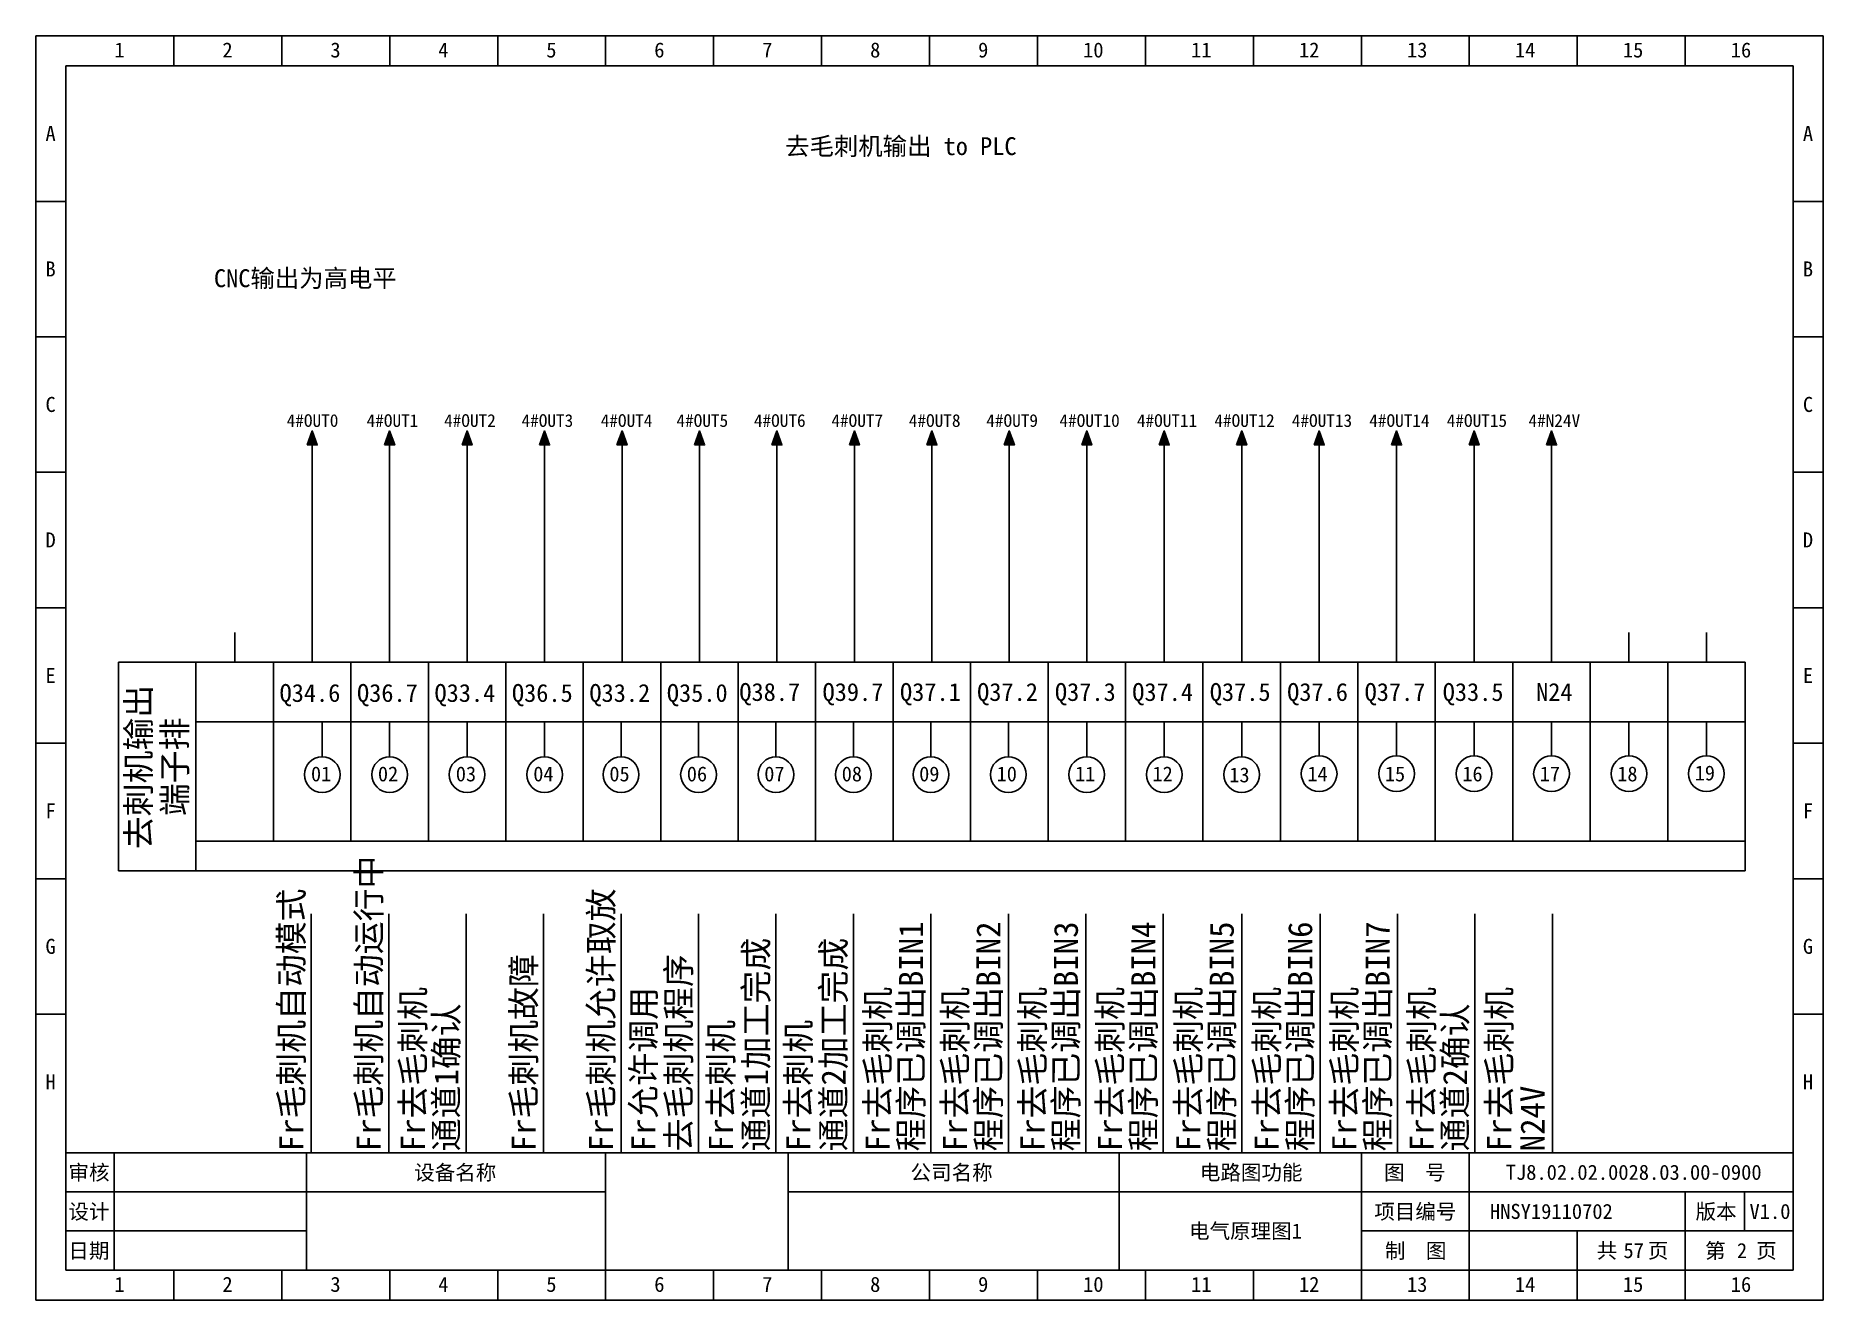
# Model space of a CAD drawing. Header units: millimetres. Extents: x 914 to 910632, y -176 to 682692.
# Drawn here: x 2233.1 to 2530.1, y 2795.8 to 3005.8 of the extents above; entities that cross this region are included whole.
import ezdxf
from ezdxf.enums import TextEntityAlignment as Align

# ---------------------------------------------------------------- set-up
doc = ezdxf.new("R2010")
doc.units = ezdxf.units.MM
doc.layers.add('EPLAN311', color=1, linetype='Continuous', lineweight=25)
doc.styles.get("Standard").update_dxf_attribs({"font": 'arial.ttf'})
doc.styles.add('宋体', font='')
doc.styles.get('宋体').set_extended_font_data('宋体')

msp = doc.modelspace()

# ---------------------------------------------------------------- texts
at = {"style": '宋体'}
for s, height, p in [('Q34.6', 2.97, (2273.584, 2895.149)), ('Q36.7', 2.97, (2286.454, 2895.149)), ('Q33.4', 2.97, (2299.324, 2895.149)), ('Q36.5', 2.97, (2312.194, 2895.149)), ('Q33.2', 2.97, (2325.064, 2895.149)), ('Q35.0', 2.97, (2337.934, 2895.149)), ('Q38.7', 2.97, (2349.977, 2895.308)), ('Q39.7', 2.97, (2363.804, 2895.308)), ('Q37.1', 2.97, (2376.674, 2895.308)), ('Q37.2', 2.97, (2389.486, 2895.308)), ('Q37.3', 2.97, (2402.414, 2895.308)), ('Q37.4', 2.97, (2415.259, 2895.308)), ('Q37.5', 2.97, (2428.145, 2895.308)), ('Q37.6', 2.97, (2440.999, 2895.308)), ('Q37.7', 2.97, (2453.869, 2895.308)), ('Q33.5', 2.97, (2466.846, 2895.308)), ('N24', 2.97, (2482.365, 2895.308)), ('01', 2.475, (2278.802, 2881.948)), ('02', 2.475, (2289.927, 2881.947)), ('03', 2.475, (2302.872, 2881.947)), ('04', 2.475, (2315.742, 2881.948)), ('05', 2.475, (2328.382, 2881.947)), ('06', 2.475, (2341.252, 2881.947)), ('07', 2.475, (2354.122, 2881.947)), ('08', 2.475, (2366.992, 2881.947)), ('09', 2.475, (2379.862, 2881.947)), ('10', 2.475, (2392.732, 2881.947)), ('11', 2.475, (2405.757, 2881.947)), ('12', 2.475, (2418.627, 2881.947)), ('13', 2.475, (2431.391, 2881.788)), ('14', 2.475, (2444.367, 2881.947)), ('15', 2.475, (2457.237, 2881.947)), ('16', 2.475, (2470.107, 2881.947)), ('17', 2.475, (2482.977, 2881.947)), ('18', 2.475, (2495.847, 2881.947)), ('19', 2.475, (2508.717, 2882.107))]:
    msp.add_text(s, height=height, dxfattribs=at).set_placement(p)
at = {"color": 0, "style": '宋体'}
for s, p in [('Fr毛刺机自动运行中', (2290.403, 2820.517)), ('Fr毛刺机自动模式', (2277.533, 2820.517)), ('Fr毛刺机允许取放', (2329.013, 2820.517)), ('程序已调出BIN1', (2380.493, 2820.517)), ('程序已调出BIN2', (2393.363, 2820.517)), ('程序已调出BIN3', (2406.233, 2820.517)), ('程序已调出BIN4', (2419.103, 2820.517)), ('程序已调出BIN5', (2432.129, 2820.517)), ('程序已调出BIN6', (2445.154, 2820.517)), ('程序已调出BIN7', (2458.024, 2820.517)), ('通道1加工完成', (2354.753, 2820.517)), ('通道2加工完成', (2367.623, 2820.517)), ('Fr毛刺机故障', (2316.143, 2820.517)), ('去毛刺机程序', (2341.883, 2820.517)), ('Fr去毛刺机', (2297.729, 2820.517)), ('Fr允许调用', (2336.04, 2820.517)), ('Fr去毛刺机', (2374.949, 2820.517)), ('Fr去毛刺机', (2387.819, 2820.517)), ('Fr去毛刺机', (2400.689, 2820.517)), ('Fr去毛刺机', (2413.559, 2820.517)), ('Fr去毛刺机', (2426.585, 2820.517)), ('Fr去毛刺机', (2439.61, 2820.517)), ('Fr去毛刺机', (2452.48, 2820.517)), ('Fr去毛刺机', (2465.35, 2820.517)), ('Fr去毛刺机', (2478.22, 2820.517)), ('通道1确认', (2303.273, 2820.517)), ('通道2确认', (2470.894, 2820.517)), ('Fr去刺机', (2348.91, 2820.517)), ('Fr去刺机', (2361.78, 2820.517)), ('N24V', (2483.764, 2820.517))]:
    msp.add_text(s, height=4, rotation=89.99653, dxfattribs=at).set_placement(p)
at = {"char_height": 2.97, "attachment_point": 5, "style": '宋体'}
for s, width, heights, insert in [('去毛刺机输出 to PLC', 65.76813, [0], (2376.815, 2987.28)), ('\\pt56.43;CNC输出为高电平\\P', 60.44266, [1.955], (2277.864, 2965.347))]:
    msp.add_mtext_dynamic_manual_height_columns(s, width=width, gutter_width=12.5, heights=heights, dxfattribs=dict(at, insert=insert))
at = {"style": '宋体'}
for tag, p in [('去刺机输出', (2250.145, 2884.338)), ('端子排', (2256.161, 2884.358))]:
    msp.add_attdef(tag, text='封页', height=4, rotation=90, dxfattribs=at).set_placement(p, align=Align.MIDDLE_CENTER)
for tag, text, p in [('TJ8.02.02.0028.03.00-0900', 'TJ8.01.01.0181.00.01-0900', (2498.574, 2817.026)), ('HNSY19110702', 'HNSY19110702', (2484.902, 2810.526)), ('V1.0', '1.0', (2521.224, 2810.526)), ('电气原理图1', '封页', (2434.074, 2807.276)), ('57', '01', (2498.574, 2804.026)), ('2', '01', (2516.574, 2804.026))]:
    msp.add_attdef(tag, text=text, height=2.5, dxfattribs=at).set_placement(p, align=Align.MIDDLE_CENTER)

# ---------------------------------------------------------------- blocks, each defined once
blk = doc.blocks.new('箭头下')
at = {"layer": 'EPLAN311', "linetype": 'Continuous', "lineweight": 25, "ltscale": 4}
blk.add_hatch(color=1, dxfattribs=at).paths.add_polyline_path([(-0.7, -0.875), (0, -2.8), (0.7, -0.875)], flags=0)
at = {"layer": 'EPLAN311', "color": 1, "linetype": 'Continuous', "lineweight": 25, "ltscale": 4}
blk.add_line((0, 0), (0, -0.875), dxfattribs=at)
blk.add_lwpolyline([(-0.7, -0.875), (0, -2.8), (0.7, -0.875)], close=True, dxfattribs=at)
at = {"color": 5}
blk.add_attdef('70_20010', text='', height=1.7535, dxfattribs=at).set_placement((0, -3.8507), align=Align.TOP_CENTER)
blk = doc.blocks.new('*U388')
blk.add_line((-2.5, 0), (2.5, 0))
blk = doc.blocks.new('*U389')
at = {"color": 0, "linetype": 'ByBlock', "lineweight": -2, "transparency": 16777216}
for p in [(0, 0), (0, -22.5), (0, -45), (0, -67.5), (0, -90), (0, -112.5), (0, -135)]:
    blk.add_blockref('*U388', p, dxfattribs=at)
blk = doc.blocks.new('*U390')
blk.add_line((-2.5, 0), (2.5, 0))
blk = doc.blocks.new('*U391')
at = {"color": 0, "linetype": 'ByBlock', "lineweight": -2, "transparency": 16777216}
for p in [(0, 0), (0, -22.5), (0, -45), (0, -67.5), (0, -90), (0, -112.5), (0, -135)]:
    blk.add_blockref('*U390', p, dxfattribs=at)
blk = doc.blocks.new('制图图框')
for p, q in [((-2700.08, 789.32), (-2403.08, 789.32)), ((-2700.08, 579.32), (-2700.08, 789.32)), ((-2700.08, 789.32), (-2700.08, 784.32)), ((-2700.08, 789.32), (-2695.08, 789.32)), ((-2677.15, 789.32), (-2677.15, 784.32)), ((-2659.21, 789.32), (-2659.21, 784.32)), ((-2641.27, 789.32), (-2641.27, 784.32)), ((-2623.33, 789.32), (-2623.33, 784.32)), ((-2605.4, 789.32), (-2605.4, 784.32)), ((-2587.46, 789.32), (-2587.46, 784.32)), ((-2569.52, 789.32), (-2569.52, 784.32)), ((-2551.58, 789.32), (-2551.58, 784.32)), ((-2533.65, 789.32), (-2533.65, 784.32)), ((-2515.71, 789.32), (-2515.71, 784.32)), ((-2497.77, 789.32), (-2497.77, 784.32)), ((-2479.83, 789.32), (-2479.83, 784.32)), ((-2461.9, 789.32), (-2461.9, 784.32)), ((-2443.96, 789.32), (-2443.96, 784.32)), ((-2426.02, 789.32), (-2426.02, 784.32)), ((-2403.08, 789.32), (-2403.08, 579.32)), ((-2403.08, 789.32), (-2403.08, 784.32)), ((-2695.08, 784.32), (-2408.08, 784.32)), ((-2695.08, 584.32), (-2695.08, 784.32)), ((-2408.08, 784.32), (-2408.08, 584.32)), ((-2408.08, 603.82), (-2695.08, 603.82)), ((-2687.08, 603.82), (-2687.08, 584.32)), ((-2655.08, 603.82), (-2655.08, 584.32)), ((-2655.08, 603.82), (-2655.08, 584.32)), ((-2605.4, 579.32), (-2605.4, 603.82)), ((-2575.08, 603.82), (-2575.08, 584.32)), ((-2575.08, 603.82), (-2575.08, 584.32)), ((-2575.08, 603.82), (-2575.08, 584.32)), ((-2520.08, 603.82), (-2520.08, 584.32)), ((-2479.83, 579.32), (-2479.83, 603.82)), ((-2461.9, 579.32), (-2461.9, 603.82)), ((-2655.08, 597.32), (-2695.08, 597.32)), ((-2605.4, 597.32), (-2655.08, 597.32)), ((-2408.08, 597.32), (-2575.08, 597.32)), ((-2426.02, 579.32), (-2426.02, 597.32)), ((-2416.18, 597.32), (-2416.18, 590.82)), ((-2655.08, 590.82), (-2695.08, 590.82)), ((-2408.08, 590.82), (-2479.83, 590.82)), ((-2443.96, 579.32), (-2443.96, 590.82)), ((-2695.08, 584.32), (-2408.08, 584.32)), ((-2677.15, 579.32), (-2677.15, 584.32)), ((-2659.21, 579.32), (-2659.21, 584.32)), ((-2641.27, 579.32), (-2641.27, 584.32)), ((-2623.33, 579.32), (-2623.33, 584.32)), ((-2587.46, 579.32), (-2587.46, 584.32)), ((-2569.52, 579.32), (-2569.52, 584.32)), ((-2551.58, 579.32), (-2551.58, 584.32)), ((-2533.65, 579.32), (-2533.65, 584.32)), ((-2515.71, 579.32), (-2515.71, 584.32)), ((-2497.77, 579.32), (-2497.77, 584.32)), ((-2403.08, 579.32), (-2700.08, 579.32))]:
    blk.add_line(p, q)
blk.add_blockref('*U389', (-2697.58, 761.82))
at = {"xscale": -1}
blk.add_blockref('*U391', (-2405.58, 761.82), dxfattribs=at)
at = {"style": '宋体'}
for s, p in [('1', (-2687.01, 785.71)), ('2', (-2669.07, 785.71)), ('3', (-2651.13, 785.71)), ('4', (-2633.2, 785.71)), ('5', (-2615.26, 785.71)), ('6', (-2597.32, 785.71)), ('7', (-2579.38, 785.71)), ('8', (-2561.45, 785.71)), ('9', (-2543.51, 785.71)), ('10', (-2526.07, 785.71)), ('11', (-2508.13, 785.71)), ('12', (-2490.2, 785.71)), ('13', (-2472.26, 785.71)), ('14', (-2454.32, 785.71)), ('15', (-2436.38, 785.71)), ('16', (-2418.45, 785.71)), ('A', (-2698.47, 771.84)), ('A', (-2406.47, 771.84)), ('B', (-2698.47, 749.34)), ('B', (-2406.47, 749.34)), ('C', (-2698.47, 726.84)), ('C', (-2406.47, 726.84)), ('D', (-2698.47, 704.34)), ('D', (-2406.47, 704.34)), ('E', (-2698.47, 681.84)), ('E', (-2406.47, 681.84)), ('F', (-2698.47, 659.34)), ('F', (-2406.47, 659.34)), ('G', (-2698.47, 636.84)), ('G', (-2406.47, 636.84)), ('H', (-2698.47, 614.34)), ('H', (-2406.47, 614.34)), ('审核', (-2694.65, 599.29)), ('设备名称', (-2637.2, 599.28)), ('公司名称', (-2554.73, 599.29)), ('电路图功能', (-2506.66, 599.29)), ('图  号', (-2476.05, 599.3)), ('设计', (-2694.66, 592.79)), ('项目编号', (-2477.68, 592.79)), ('版本', (-2424.3, 592.79)), ('日期', (-2694.66, 586.29)), ('制  图', (-2475.91, 586.28)), ('共   页', (-2440.72, 586.31)), ('第   页', (-2422.72, 586.3)), ('1', (-2687.01, 580.71)), ('2', (-2669.07, 580.71)), ('3', (-2651.13, 580.71)), ('4', (-2633.2, 580.71)), ('5', (-2615.26, 580.71)), ('6', (-2597.32, 580.71)), ('7', (-2579.38, 580.71)), ('8', (-2561.45, 580.71)), ('9', (-2543.51, 580.71)), ('10', (-2526.07, 580.71)), ('11', (-2508.13, 580.71)), ('12', (-2490.2, 580.71)), ('13', (-2472.26, 580.71)), ('14', (-2454.32, 580.71)), ('15', (-2436.38, 580.71)), ('16', (-2418.45, 580.71))]:
    blk.add_text(s, height=2.5, dxfattribs=at).set_placement(p)

# ---------------------------------------------------------------- linework, layer by layer
for p, q in [((2279.004, 2906.693), (2279.004, 2936.785)), ((2291.874, 2906.693), (2291.874, 2936.785)), ((2304.744, 2906.693), (2304.744, 2936.785)), ((2317.614, 2906.693), (2317.614, 2936.785)), ((2330.484, 2906.693), (2330.484, 2936.785)), ((2343.354, 2906.693), (2343.354, 2936.785)), ((2356.224, 2906.693), (2356.224, 2936.785)), ((2369.094, 2906.693), (2369.094, 2936.785)), ((2381.964, 2906.693), (2381.964, 2936.785)), ((2394.834, 2906.693), (2394.834, 2936.785)), ((2407.704, 2906.693), (2407.704, 2936.785)), ((2420.574, 2906.693), (2420.574, 2936.785)), ((2433.444, 2906.693), (2433.444, 2936.785)), ((2446.314, 2906.693), (2446.314, 2936.785)), ((2459.184, 2906.693), (2459.184, 2936.785)), ((2472.054, 2906.693), (2472.054, 2936.785)), ((2484.924, 2906.693), (2484.924, 2936.785)), ((2266.134, 2906.693), (2266.134, 2901.743)), ((2279.004, 2906.693), (2279.004, 2901.743)), ((2291.874, 2906.693), (2291.874, 2901.743)), ((2304.744, 2901.743), (2304.744, 2906.693)), ((2317.614, 2906.693), (2317.614, 2901.743)), ((2330.484, 2906.693), (2330.484, 2901.743)), ((2343.354, 2906.693), (2343.354, 2901.743)), ((2356.224, 2906.693), (2356.224, 2901.743)), ((2369.094, 2906.693), (2369.094, 2901.743)), ((2381.964, 2906.693), (2381.964, 2901.743)), ((2394.834, 2906.693), (2394.834, 2901.743)), ((2407.704, 2901.743), (2407.704, 2906.693)), ((2420.574, 2906.693), (2420.574, 2901.743)), ((2420.574, 2906.693), (2420.574, 2901.743)), ((2433.444, 2906.693), (2433.444, 2901.743)), ((2446.314, 2906.693), (2446.314, 2901.743)), ((2459.184, 2901.743), (2459.184, 2906.693)), ((2472.054, 2901.743), (2472.054, 2906.693)), ((2484.924, 2901.743), (2484.924, 2906.693)), ((2497.794, 2901.743), (2497.794, 2906.693)), ((2510.664, 2901.743), (2510.664, 2906.693)), ((2246.829, 2901.743), (2517.099, 2901.743)), ((2246.829, 2867.093), (2246.829, 2901.743)), ((2246.829, 2901.743), (2246.829, 2867.093)), ((2259.699, 2901.743), (2259.699, 2867.093)), ((2272.569, 2901.743), (2272.569, 2872.043)), ((2285.439, 2901.743), (2285.439, 2872.043)), ((2298.309, 2901.743), (2298.309, 2872.043)), ((2311.179, 2901.743), (2311.179, 2872.043)), ((2324.049, 2872.043), (2324.049, 2901.743)), ((2336.919, 2872.043), (2336.919, 2901.743)), ((2349.789, 2901.743), (2349.789, 2872.043)), ((2362.659, 2901.743), (2362.659, 2872.043)), ((2375.529, 2901.743), (2375.529, 2872.043)), ((2388.399, 2901.743), (2388.399, 2872.021)), ((2401.269, 2901.743), (2401.269, 2872.043)), ((2414.139, 2901.743), (2414.139, 2872.043)), ((2427.009, 2901.743), (2427.009, 2872.043)), ((2439.879, 2901.743), (2439.879, 2872.043)), ((2452.749, 2901.743), (2452.749, 2872.043)), ((2465.619, 2901.743), (2465.619, 2872.043)), ((2478.489, 2901.743), (2478.489, 2872.043)), ((2491.359, 2901.743), (2491.359, 2872.043)), ((2504.229, 2901.743), (2504.229, 2872.043)), ((2517.099, 2901.743), (2517.099, 2867.093)), ((2259.699, 2891.843), (2517.099, 2891.843)), ((2280.673, 2886.034), (2280.673, 2891.843)), ((2291.874, 2886.034), (2291.874, 2891.843)), ((2304.744, 2886.034), (2304.744, 2891.843)), ((2317.614, 2886.034), (2317.614, 2891.843)), ((2330.328, 2886.034), (2330.328, 2891.684)), ((2343.198, 2886.034), (2343.198, 2891.684)), ((2356.068, 2886.034), (2356.068, 2891.684)), ((2368.938, 2886.034), (2368.938, 2891.684)), ((2381.808, 2886.034), (2381.808, 2891.684)), ((2394.678, 2886.034), (2394.678, 2891.684)), ((2407.704, 2886.034), (2407.704, 2891.684)), ((2420.574, 2886.034), (2420.574, 2891.684)), ((2433.444, 2886.034), (2433.444, 2891.843)), ((2446.314, 2886.193), (2446.314, 2891.843)), ((2459.184, 2886.193), (2459.184, 2891.843)), ((2472.054, 2886.193), (2472.054, 2891.843)), ((2484.924, 2886.193), (2484.924, 2891.843)), ((2497.794, 2886.193), (2497.794, 2891.843)), ((2510.664, 2886.193), (2510.664, 2891.843)), ((2517.099, 2872.043), (2259.699, 2872.043)), ((2517.099, 2867.093), (2246.829, 2867.093)), ((2278.848, 2820.276), (2278.848, 2859.975)), ((2291.718, 2820.276), (2291.718, 2859.975)), ((2304.588, 2820.276), (2304.588, 2859.975)), ((2304.588, 2820.276), (2304.588, 2859.975)), ((2317.458, 2820.276), (2317.458, 2859.975)), ((2330.328, 2820.276), (2330.328, 2859.975)), ((2343.198, 2820.276), (2343.198, 2859.975)), ((2356.068, 2820.276), (2356.068, 2859.975)), ((2368.938, 2820.276), (2368.938, 2859.975)), ((2381.808, 2859.975), (2381.808, 2820.276)), ((2394.678, 2859.975), (2394.678, 2820.276)), ((2407.548, 2859.975), (2407.548, 2820.276)), ((2420.418, 2859.975), (2420.418, 2820.276)), ((2433.444, 2859.975), (2433.444, 2820.276)), ((2446.469, 2859.975), (2446.469, 2820.276)), ((2459.339, 2859.975), (2459.339, 2820.276)), ((2472.209, 2859.975), (2472.209, 2820.276)), ((2485.079, 2859.975), (2485.079, 2820.276)), ((2342.957, 2832.087), (2342.957, 2832.087))]:
    msp.add_line(p, q)
for centre in [(2280.673, 2883.064), (2291.874, 2883.064), (2304.744, 2883.064), (2317.614, 2883.064), (2330.328, 2883.064), (2343.198, 2883.064), (2356.068, 2883.064), (2368.938, 2883.064), (2381.808, 2883.064), (2394.678, 2883.064), (2407.704, 2883.064), (2420.574, 2883.064), (2433.444, 2883.064), (2446.314, 2883.223), (2459.184, 2883.223), (2472.054, 2883.223), (2484.924, 2883.223), (2497.794, 2883.223), (2510.664, 2883.223)]:
    msp.add_circle(centre, 2.97)

# ---------------------------------------------------------------- block references
msp.add_blockref('制图图框', (4933.158, 2216.457))
ref = msp.add_blockref('箭头下', (2279.004, 2936.785), dxfattribs=dict(xscale=-1.2, yscale=1.2, zscale=1.2, rotation=180))
ref.add_attrib('70_20010', '4#OUT0', dxfattribs={"color": 5, "height": 2.1042, "style": '宋体'}).set_placement((2279.059, 2940.189), align=Align.BOTTOM_CENTER)
ref = msp.add_blockref('箭头下', (2291.874, 2936.785), dxfattribs=dict(xscale=-1.2, yscale=1.2, zscale=1.2, rotation=180))
ref.add_attrib('70_20010', '4#OUT1', dxfattribs={"color": 5, "height": 2.1042, "style": '宋体'}).set_placement((2292.345, 2940.189), align=Align.BOTTOM_CENTER)
ref = msp.add_blockref('箭头下', (2304.744, 2936.785), dxfattribs=dict(xscale=-1.2, yscale=1.2, zscale=1.2, rotation=180))
ref.add_attrib('70_20010', '4#OUT2', dxfattribs={"color": 5, "height": 2.1042, "style": '宋体'}).set_placement((2305.215, 2940.189), align=Align.BOTTOM_CENTER)
ref = msp.add_blockref('箭头下', (2317.614, 2936.785), dxfattribs=dict(xscale=-1.2, yscale=1.2, zscale=1.2, rotation=180))
ref.add_attrib('70_20010', '4#OUT3', dxfattribs={"color": 5, "height": 2.1042, "style": '宋体'}).set_placement((2318.085, 2940.189), align=Align.BOTTOM_CENTER)
ref = msp.add_blockref('箭头下', (2330.484, 2936.785), dxfattribs=dict(xscale=-1.2, yscale=1.2, zscale=1.2, rotation=180))
ref.add_attrib('70_20010', '4#OUT4', dxfattribs={"color": 5, "height": 2.1042, "style": '宋体'}).set_placement((2331.238, 2940.189), align=Align.BOTTOM_CENTER)
ref = msp.add_blockref('箭头下', (2343.354, 2936.785), dxfattribs=dict(xscale=-1.2, yscale=1.2, zscale=1.2, rotation=180))
ref.add_attrib('70_20010', '4#OUT5', dxfattribs={"color": 5, "height": 2.1042, "style": '宋体'}).set_placement((2343.825, 2940.189), align=Align.BOTTOM_CENTER)
ref = msp.add_blockref('箭头下', (2356.224, 2936.785), dxfattribs=dict(xscale=-1.2, yscale=1.2, zscale=1.2, rotation=180))
ref.add_attrib('70_20010', '4#OUT6', dxfattribs={"color": 5, "height": 2.1042, "style": '宋体'}).set_placement((2356.695, 2940.189), align=Align.BOTTOM_CENTER)
ref = msp.add_blockref('箭头下', (2369.094, 2936.785), dxfattribs=dict(xscale=-1.2, yscale=1.2, zscale=1.2, rotation=180))
ref.add_attrib('70_20010', '4#OUT7', dxfattribs={"color": 5, "height": 2.1042, "style": '宋体'}).set_placement((2369.565, 2940.189), align=Align.BOTTOM_CENTER)
ref = msp.add_blockref('箭头下', (2381.964, 2936.785), dxfattribs=dict(xscale=-1.2, yscale=1.2, zscale=1.2, rotation=180))
ref.add_attrib('70_20010', '4#OUT8', dxfattribs={"color": 5, "height": 2.1042, "style": '宋体'}).set_placement((2382.435, 2940.189), align=Align.BOTTOM_CENTER)
ref = msp.add_blockref('箭头下', (2394.834, 2936.785), dxfattribs=dict(xscale=-1.2, yscale=1.2, zscale=1.2, rotation=180))
ref.add_attrib('70_20010', '4#OUT9', dxfattribs={"color": 5, "height": 2.1042, "style": '宋体'}).set_placement((2395.305, 2940.189), align=Align.BOTTOM_CENTER)
ref = msp.add_blockref('箭头下', (2407.704, 2936.785), dxfattribs=dict(xscale=-1.2, yscale=1.2, zscale=1.2, rotation=180))
ref.add_attrib('70_20010', '4#OUT10', dxfattribs={"color": 5, "height": 2.1042, "style": '宋体'}).set_placement((2408.175, 2940.189), align=Align.BOTTOM_CENTER)
ref = msp.add_blockref('箭头下', (2420.574, 2936.785), dxfattribs=dict(xscale=-1.2, yscale=1.2, zscale=1.2, rotation=180))
ref.add_attrib('70_20010', '4#OUT11', dxfattribs={"color": 5, "height": 2.1042, "style": '宋体'}).set_placement((2421.045, 2940.189), align=Align.BOTTOM_CENTER)
ref = msp.add_blockref('箭头下', (2433.444, 2936.785), dxfattribs=dict(xscale=-1.2, yscale=1.2, zscale=1.2, rotation=180))
ref.add_attrib('70_20010', '4#OUT12', dxfattribs={"color": 5, "height": 2.1042, "style": '宋体'}).set_placement((2433.915, 2940.189), align=Align.BOTTOM_CENTER)
ref = msp.add_blockref('箭头下', (2446.314, 2936.785), dxfattribs=dict(xscale=-1.2, yscale=1.2, zscale=1.2, rotation=180))
ref.add_attrib('70_20010', '4#OUT13', dxfattribs={"color": 5, "height": 2.1042, "style": '宋体'}).set_placement((2446.785, 2940.189), align=Align.BOTTOM_CENTER)
ref = msp.add_blockref('箭头下', (2459.184, 2936.785), dxfattribs=dict(xscale=-1.2, yscale=1.2, zscale=1.2, rotation=180))
ref.add_attrib('70_20010', '4#OUT14', dxfattribs={"color": 5, "height": 2.1042, "style": '宋体'}).set_placement((2459.655, 2940.189), align=Align.BOTTOM_CENTER)
ref = msp.add_blockref('箭头下', (2472.054, 2936.785), dxfattribs=dict(xscale=-1.2, yscale=1.2, zscale=1.2, rotation=180))
ref.add_attrib('70_20010', '4#OUT15', dxfattribs={"color": 5, "height": 2.1042, "style": '宋体'}).set_placement((2472.525, 2940.189), align=Align.BOTTOM_CENTER)
ref = msp.add_blockref('箭头下', (2484.924, 2936.785), dxfattribs=dict(xscale=-1.2, yscale=1.2, zscale=1.2, rotation=180))
ref.add_attrib('70_20010', '4#N24V', dxfattribs={"color": 5, "height": 2.1042, "style": '宋体'}).set_placement((2485.395, 2940.189), align=Align.BOTTOM_CENTER)

msp.set_redraw_order([(e.dxf.handle, doc.entitydb.next_handle()) for e in msp.query("TEXT MTEXT ATTDEF DIMENSION ARC_DIMENSION")])  # texts and dimensions are drawn at this point

doc.saveas('drawing.dxf')
